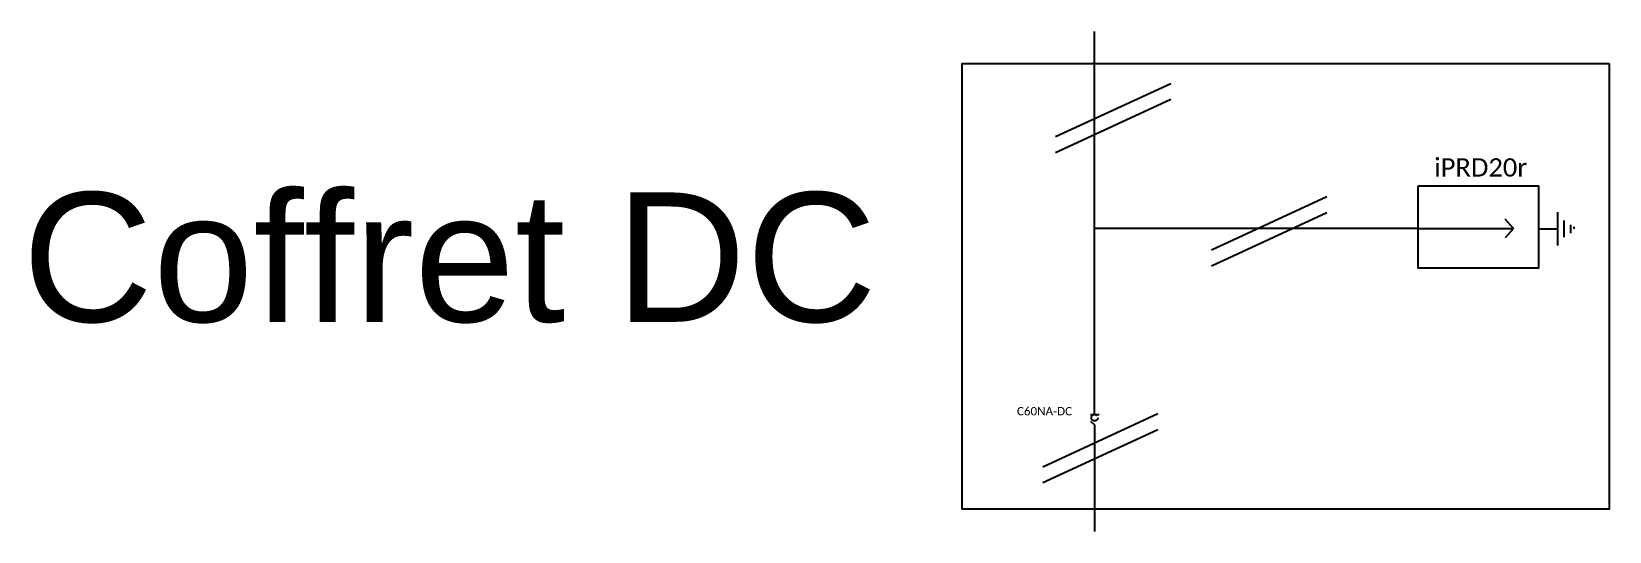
# Model space of a CAD drawing. Header units: inches. Extents: x 9190 to 83177, y 6945 to 19665.
# Drawn here: x 13361 to 14436, y 17173 to 17514 of the extents above; entities that cross this region are included whole.
import ezdxf

# ---------------------------------------------------------------- set-up
doc = ezdxf.new("R2010")
doc.units = ezdxf.units.IN
doc.header["$MEASUREMENT"] = 0
doc.linetypes.add('ACAD_ISO02W100', pattern=[15, 12, -3])
doc.styles.get("Standard").update_dxf_attribs({"font": 'arial.ttf'})

msp = doc.modelspace()

# ---------------------------------------------------------------- texts
at = {"attachment_point": 1}
for s, width, gutter_width, insert, char_height in [('{\\fCalibri|b0|i0|c0|p34;\\H0.91667x;iPRD20r}', 179.489, 67.9, (14316.7, 17427.9), 13.583), ('Coffret DC', 5460.255, 441.4, (13354.3, 17404.6), 88.28), ('{\\fCalibri|b0|i0|c0|p34;\\H0.91667x;C60NA-DC}', 42.658, 31.1, (14032.3, 17258.2), 6.221)]:
    msp.add_mtext_dynamic_manual_height_columns(s, width=width, gutter_width=gutter_width, heights=[0], dxfattribs=dict(at, insert=insert, char_height=char_height))

# ---------------------------------------------------------------- linework, layer by layer
for p, q in [((14085.2, 17253.1), (14085.2, 17514.4)), ((14058.6, 17442.7), (14137.1, 17479)), ((14058.6, 17431.8), (14137.1, 17468.2)), ((14165, 17365.5), (14243.5, 17401.8)), ((14165, 17354.6), (14243.5, 17391)), ((14305.8, 17380), (14085.2, 17380)), ((14049.9, 17217.4), (14128.3, 17253.8)), ((14049.9, 17206.6), (14128.3, 17242.9)), ((14082.4, 17248.6), (14085.2, 17246)), ((14085.2, 17246), (14085.2, 17173.3))]:
    msp.add_line(p, q)
at = {"color": 3}
for p, q in [((14370.7, 17380), (14365.1, 17386.4)), ((14401, 17379.8), (14401, 17391.2)), ((14405.4, 17379.8), (14405.4, 17385.5)), ((14409.8, 17379.8), (14409.8, 17382.6)), ((14412.2, 17379.8), (14412.2, 17381.2)), ((14305.8, 17380), (14370.7, 17380)), ((14370.7, 17380), (14365.1, 17373.6)), ((14387.8, 17379.8), (14401, 17379.8)), ((14401, 17368.4), (14401, 17379.8)), ((14405.4, 17374.1), (14405.4, 17379.8)), ((14409.8, 17376.9), (14409.8, 17379.8))]:
    msp.add_line(p, q, dxfattribs=at)
msp.add_lwpolyline([(14436.2, 17492.3), (13994.8, 17492.3), (13994.8, 17188.7), (14436.2, 17188.7)], close=True)
at = {"color": 7}
msp.add_lwpolyline([(14305.8, 17409.2), (14387.8, 17409.2), (14387.8, 17353), (14305.8, 17353)], close=True, dxfattribs=at)
msp.add_lwpolyline([(14082.5, 17253.1), (14088.4, 17253.1)])
at = {"linetype": 'ACAD_ISO02W100'}
msp.add_circle((14085.2, 17250.9), 2.21, dxfattribs=at)

msp.set_redraw_order([(e.dxf.handle, doc.entitydb.next_handle()) for e in msp.query("TEXT MTEXT ATTDEF DIMENSION ARC_DIMENSION")])  # texts and dimensions are drawn at this point

doc.saveas('drawing.dxf')
